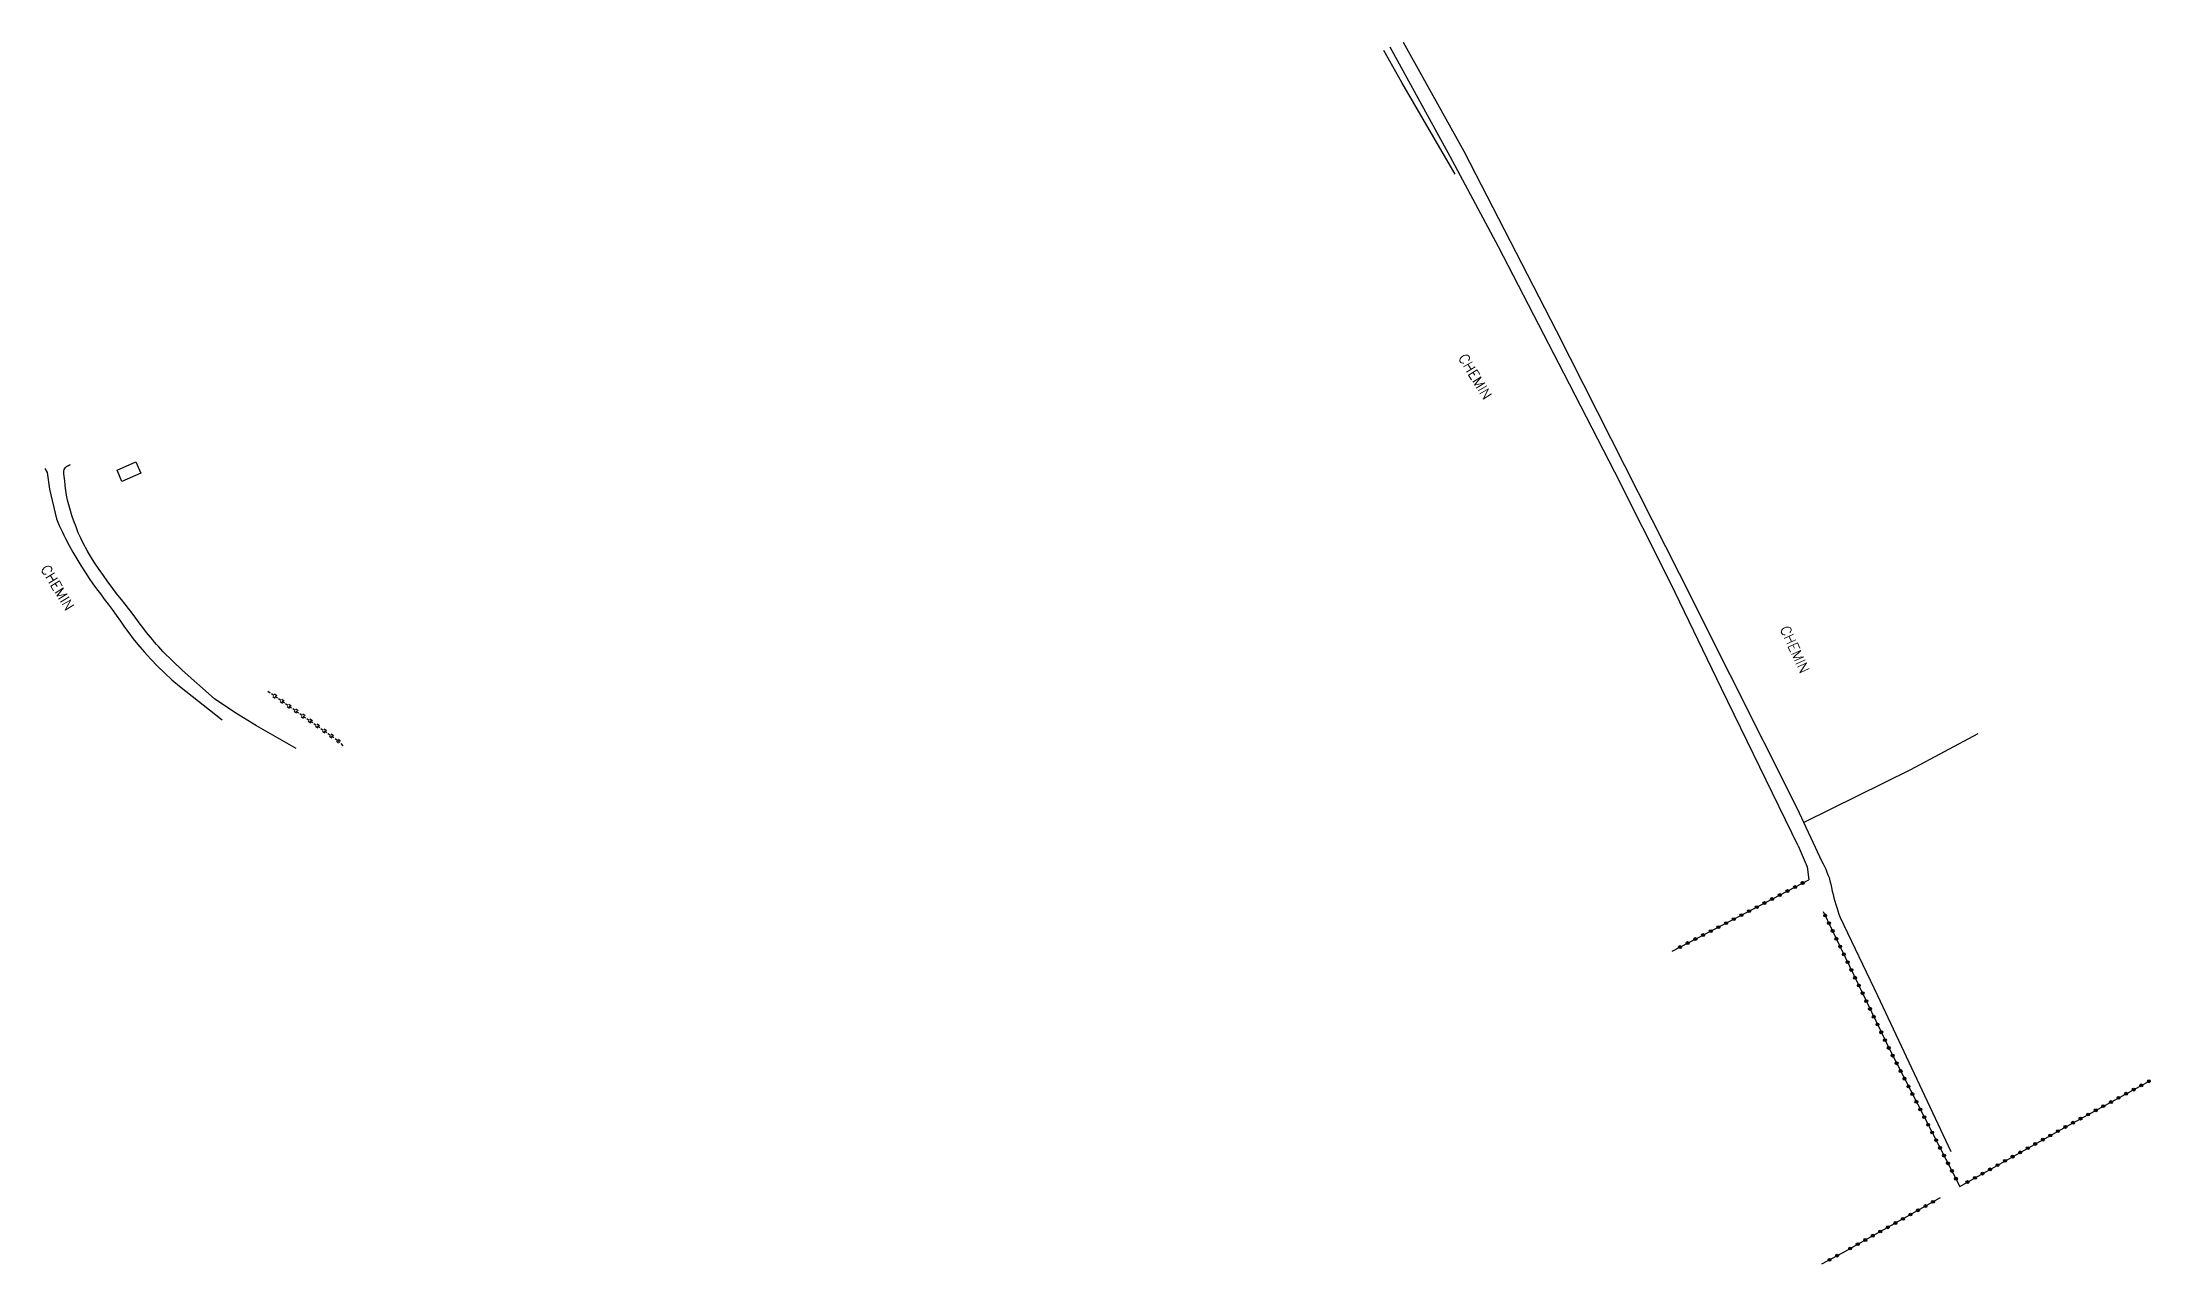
# Model space of a CAD drawing. Header units: millimetres. Extents: x 109230 to 109856, y 121000 to 122001.
# Drawn here: x 109229.9 to 109595.5, y 121317.5 to 121529.4 of the extents above; entities that cross this region are included whole.
import ezdxf

# ---------------------------------------------------------------- set-up
doc = ezdxf.new("R2010")
doc.units = ezdxf.units.MM
doc.linetypes.add('DASHED', pattern=[0.75, 0.5, -0.25])
doc.layers.get('0').update_dxf_attribs({"linetype": 'CONTINUOUS'})
for name, color, linetype in [('W0071', 7, 'CONTINUOUS'), ('W0104', 1, 'CONTINUOUS'), ('W0220', 5, 'DASHED'), ('W0323', 7, 'CONTINUOUS'), ('W0330', 7, 'CONTINUOUS'), ('W0989', 7, 'CONTINUOUS')]:
    doc.layers.add(name, color=color, linetype=linetype)
doc.styles.get("Standard").update_dxf_attribs({"font": 'romans.shx', "width": 0.85})

msp = doc.modelspace()

# ---------------------------------------------------------------- texts
at = {"layer": 'W0989'}
for rotation, p in [(301.2651, (109475.31, 121474.66)), (301.2651, (109229.51, 121438.04)), (294.6727, (109531.11, 121427.65))]:
    msp.add_text('CHEMIN', height=1.75, rotation=rotation, dxfattribs=at).set_placement(p)

# ---------------------------------------------------------------- blocks, each defined once
blk = doc.blocks.new('t323o')
at = {"color": 0, "linetype": 'Continuous'}
for radius in [0.25, 0.15]:
    blk.add_circle((0, 0), radius, dxfattribs=at)
blk = doc.blocks.new('t220o')
at = {"color": 0, "linetype": 'Continuous'}
for p, q in [((-0.25, 0.25), (0.25, 0.25)), ((-0.25, -0.25), (0.25, -0.25))]:
    blk.add_line(p, q, dxfattribs=at)

# ---------------------------------------------------------------- linework, layer by layer
at = {"layer": 'W0071'}
for points in [[(109534.32, 121389.98), (109521, 121417.28), (109512.15, 121435.58), (109502.55, 121454.82), (109493.7, 121471.97), (109482.35, 121493.9), (109473.95, 121509.55), (109463.59, 121528.54), (109463.59, 121528.54)], [(109465.8, 121529.41), (109465.8, 121529.41), (109476.33, 121510.48), (109492.37, 121479.37), (109513.68, 121437.22), (109522.48, 121419.72), (109534.08, 121396.58)], [(109230.32, 121455.45), (109230.72, 121454.75), (109231.12, 121451.85), (109232.32, 121446.7), (109232.57, 121446.12), (109232.82, 121445.55), (109233.08, 121444.98), (109233.35, 121444.42), (109233.62, 121443.85), (109233.88, 121443.3), (109234.52, 121442.1), (109235.17, 121440.93), (109235.85, 121439.77), (109236.55, 121438.62), (109237.28, 121437.48), (109238.02, 121436.37), (109238.65, 121435.45), (109239.3, 121434.55)], [(109254.12, 121420.43), (109250.82, 121423.65), (109250.45, 121424.07), (109250.07, 121424.48), (109249.7, 121424.9), (109249.35, 121425.33), (109248.98, 121425.77), (109248.62, 121426.18), (109247.97, 121427), (109247.33, 121427.83), (109246.7, 121428.65), (109246.07, 121429.5), (109245.45, 121430.33), (109244.82, 121431.17), (109244.22, 121431.93), (109243.62, 121432.7), (109243, 121433.45), (109242.42, 121434.22), (109241.82, 121435), (109241.25, 121435.78), (109240.48, 121436.85), (109239.73, 121437.92), (109239, 121439), (109238.28, 121440.1), (109237.63, 121441.22), (109237.02, 121442.37), (109236.55, 121443.33), (109236.12, 121444.3), (109235.72, 121445.3), (109235.33, 121446.3), (109235, 121447.3), (109234.7, 121448.33), (109234.48, 121449.13), (109234.27, 121449.97), (109234.08, 121450.8), (109233.93, 121451.63), (109233.82, 121452.47), (109233.77, 121453.3), (109233.73, 121453.7), (109233.67, 121454.1), (109233.62, 121454.52), (109233.6, 121454.92), (109233.67, 121455.27), (109233.83, 121455.55), (109233.95, 121455.67), (109234.08, 121455.78), (109234.23, 121455.9), (109234.4, 121455.98), (109234.57, 121456.07), (109234.75, 121456.12)], [(109239.3, 121434.55), (109239.97, 121433.67), (109240.63, 121432.78), (109241.3, 121431.9), (109241.97, 121431), (109242.7, 121429.98), (109243.43, 121428.95), (109244.15, 121427.92), (109244.88, 121426.9), (109245.63, 121425.9), (109246.42, 121424.92), (109247.53, 121423.63), (109248.68, 121422.37), (109249.87, 121421.13), (109251.1, 121419.95), (109252.35, 121418.78), (109253.65, 121417.67), (109261.05, 121411.82)], [(109273.87, 121406.87), (109267.03, 121410.77), (109263.28, 121413.08), (109259.75, 121415.45), (109254.12, 121420.43)], [(109534.08, 121396.58), (109538.42, 121387.28)], [(109534.32, 121389.98), (109535.9, 121386.35), (109536.18, 121384.1)], [(109538.42, 121387.28), (109538.65, 121386.83), (109538.88, 121386.37), (109539.1, 121385.9), (109539.3, 121385.43), (109539.48, 121384.95), (109539.67, 121384.47), (109539.83, 121383.9), (109539.98, 121383.32), (109540.12, 121382.72), (109540.23, 121382.13), (109540.37, 121381.53), (109540.52, 121380.95), (109540.68, 121380.38), (109540.85, 121379.82), (109541.02, 121379.25), (109541.2, 121378.68), (109541.38, 121378.12), (109541.57, 121377.55), (109548.08, 121364.02), (109560.78, 121336.95)]]:
    msp.add_lwpolyline(points, dxfattribs=at)
at = {"layer": 'W0104'}
msp.add_lwpolyline([(109242.83, 121455.15), (109246.12, 121456.58), (109246.95, 121454.62), (109243.68, 121453.2), (109242.83, 121455.15)], close=True, dxfattribs=at)
at = {"layer": 'W0220'}
msp.add_lwpolyline([(109269, 121416.83), (109281.13, 121408.25), (109281.98, 121407.35)], dxfattribs=at)
at = {"layer": 'W0323'}
for points in [[(109512.49, 121371.73), (109522.6, 121376.97), (109536.18, 121384.1)], [(109538.67, 121378.6), (109550.07, 121354.8), (109562.35, 121330.9)], [(109562.35, 121330.9), (109580.82, 121341.3), (109595.39, 121349.28)], [(109542.02, 121319.38), (109559, 121328.95)], [(109538.43, 121317.45), (109542.02, 121319.38)]]:
    msp.add_lwpolyline(points, dxfattribs=at)
at = {"layer": 'W0330'}
for points in [[(109474.87, 121506.5), (109465.58, 121522.43), (109462.47, 121527.96)], [(109565.44, 121409.39), (109553.77, 121403.18), (109535.27, 121394.03)]]:
    msp.add_lwpolyline(points, dxfattribs=at)

# ---------------------------------------------------------------- block references
at = {"layer": 'W0220'}
for p, rotation in [((109270.22, 121415.97), 324.7240472717932), ((109271.45, 121415.1), 324.7240472717932), ((109272.67, 121414.23), 324.7240472717932), ((109273.9, 121413.37), 324.7240472717932), ((109275.12, 121412.5), 324.7240472717932), ((109276.35, 121411.64), 324.7240472717932), ((109277.57, 121410.77), 324.7240472717932), ((109278.8, 121409.9), 324.7240472717932), ((109280.02, 121409.04), 324.7240472717932), ((109281.23, 121408.15), 313.3634229582745)]:
    msp.add_blockref('t220o', p, dxfattribs=dict(at, rotation=rotation))
at = {"layer": 'W0323'}
for p, rotation in [((109528.45, 121380.04), 27.70583796786247), ((109529.78, 121380.74), 27.70583796786247), ((109531.11, 121381.44), 27.70583796786247), ((109532.44, 121382.13), 27.70583796786247), ((109533.77, 121382.83), 27.70583796786247), ((109535.09, 121383.53), 27.70583796786247), ((109521.81, 121376.56), 27.3989876025805), ((109523.14, 121377.25), 27.70583796786247), ((109524.47, 121377.95), 27.70583796786247), ((109525.8, 121378.65), 27.70583796786247), ((109527.13, 121379.34), 27.70583796786247), ((109539, 121377.91), 295.5940292459846), ((109539.64, 121376.56), 295.5940292459846), ((109515.15, 121373.11), 27.3989876025805), ((109516.48, 121373.8), 27.3989876025805), ((109517.82, 121374.49), 27.3989876025805), ((109519.15, 121375.18), 27.3989876025805), ((109520.48, 121375.87), 27.3989876025805), ((109540.29, 121375.21), 295.5940292459846), ((109540.94, 121373.86), 295.5940292459846), ((109513.82, 121372.42), 27.3989876025805), ((109541.59, 121372.5), 295.5940292459846), ((109542.24, 121371.15), 295.5940292459846), ((109542.88, 121369.8), 295.5940292459846), ((109543.53, 121368.44), 295.5940292459846), ((109544.18, 121367.09), 295.5940292459846), ((109544.83, 121365.74), 295.5940292459846), ((109545.48, 121364.39), 295.5940292459846), ((109546.12, 121363.03), 295.5940292459846), ((109546.77, 121361.68), 295.5940292459846), ((109547.42, 121360.33), 295.5940292459846), ((109548.07, 121358.97), 295.5940292459846), ((109548.72, 121357.62), 295.5940292459846), ((109549.36, 121356.27), 295.5940292459846), ((109550.01, 121354.92), 295.5940292459846), ((109550.69, 121353.58), 297.2001297585206), ((109551.38, 121352.25), 297.2001297585206), ((109552.07, 121350.91), 297.2001297585206), ((109552.75, 121349.58), 297.2001297585206), ((109553.44, 121348.24), 297.2001297585206), ((109592.49, 121347.69), 28.71247489938528), ((109593.8, 121348.41), 28.71247489938528), ((109595.12, 121349.13), 28.71247489938528), ((109554.12, 121346.91), 297.2001297585206), ((109554.81, 121345.58), 297.2001297585206), ((109555.49, 121344.24), 297.2001297585206), ((109584.59, 121343.37), 28.71247489938528), ((109585.91, 121344.09), 28.71247489938528), ((109587.22, 121344.81), 28.71247489938528), ((109588.54, 121345.53), 28.71247489938528), ((109589.86, 121346.25), 28.71247489938528), ((109591.17, 121346.97), 28.71247489938528), ((109556.18, 121342.91), 297.2001297585206), ((109556.86, 121341.57), 297.2001297585206), ((109557.55, 121340.24), 297.2001297585206), ((109578.03, 121339.73), 29.38676428530896), ((109579.34, 121340.47), 29.38676428530896), ((109580.65, 121341.2), 29.38676428530896), ((109581.96, 121341.93), 28.71247489938528), ((109583.28, 121342.65), 28.71247489938528), ((109558.24, 121338.9), 297.2001297585206), ((109558.92, 121337.57), 297.2001297585206), ((109559.61, 121336.24), 297.2001297585206), ((109571.5, 121336.05), 29.38676428530896), ((109572.81, 121336.79), 29.38676428530896), ((109574.11, 121337.52), 29.38676428530896), ((109575.42, 121338.26), 29.38676428530896), ((109576.73, 121339), 29.38676428530896), ((109560.29, 121334.9), 297.2001297585206), ((109560.98, 121333.57), 297.2001297585206), ((109564.96, 121332.37), 29.38676428530896), ((109566.27, 121333.11), 29.38676428530896), ((109567.58, 121333.84), 29.38676428530896), ((109568.88, 121334.58), 29.38676428530896), ((109570.19, 121335.32), 29.38676428530896), ((109561.66, 121332.23), 297.2001297585206), ((109563.66, 121331.64), 29.38676428530896), ((109552.47, 121325.27), 29.39378046245713), ((109553.78, 121326.01), 29.39378046245713), ((109555.09, 121326.75), 29.39378046245713), ((109556.39, 121327.48), 29.39378046245713), ((109557.7, 121328.22), 29.39378046245713), ((109545.94, 121321.59), 29.39378046245713), ((109547.24, 121322.33), 29.39378046245713), ((109548.55, 121323.06), 29.39378046245713), ((109549.86, 121323.8), 29.39378046245713), ((109551.17, 121324.54), 29.39378046245713), ((109539.75, 121318.16), 28.27220701707038), ((109541.07, 121318.88), 28.27220701707038), ((109543.32, 121320.12), 29.39378046245713), ((109544.63, 121320.86), 29.39378046245713)]:
    msp.add_blockref('t323o', p, dxfattribs=dict(at, rotation=rotation))

msp.set_redraw_order([(e.dxf.handle, doc.entitydb.next_handle()) for e in msp.query("TEXT MTEXT ATTDEF DIMENSION ARC_DIMENSION")])  # texts and dimensions are drawn at this point

doc.saveas('drawing.dxf')
